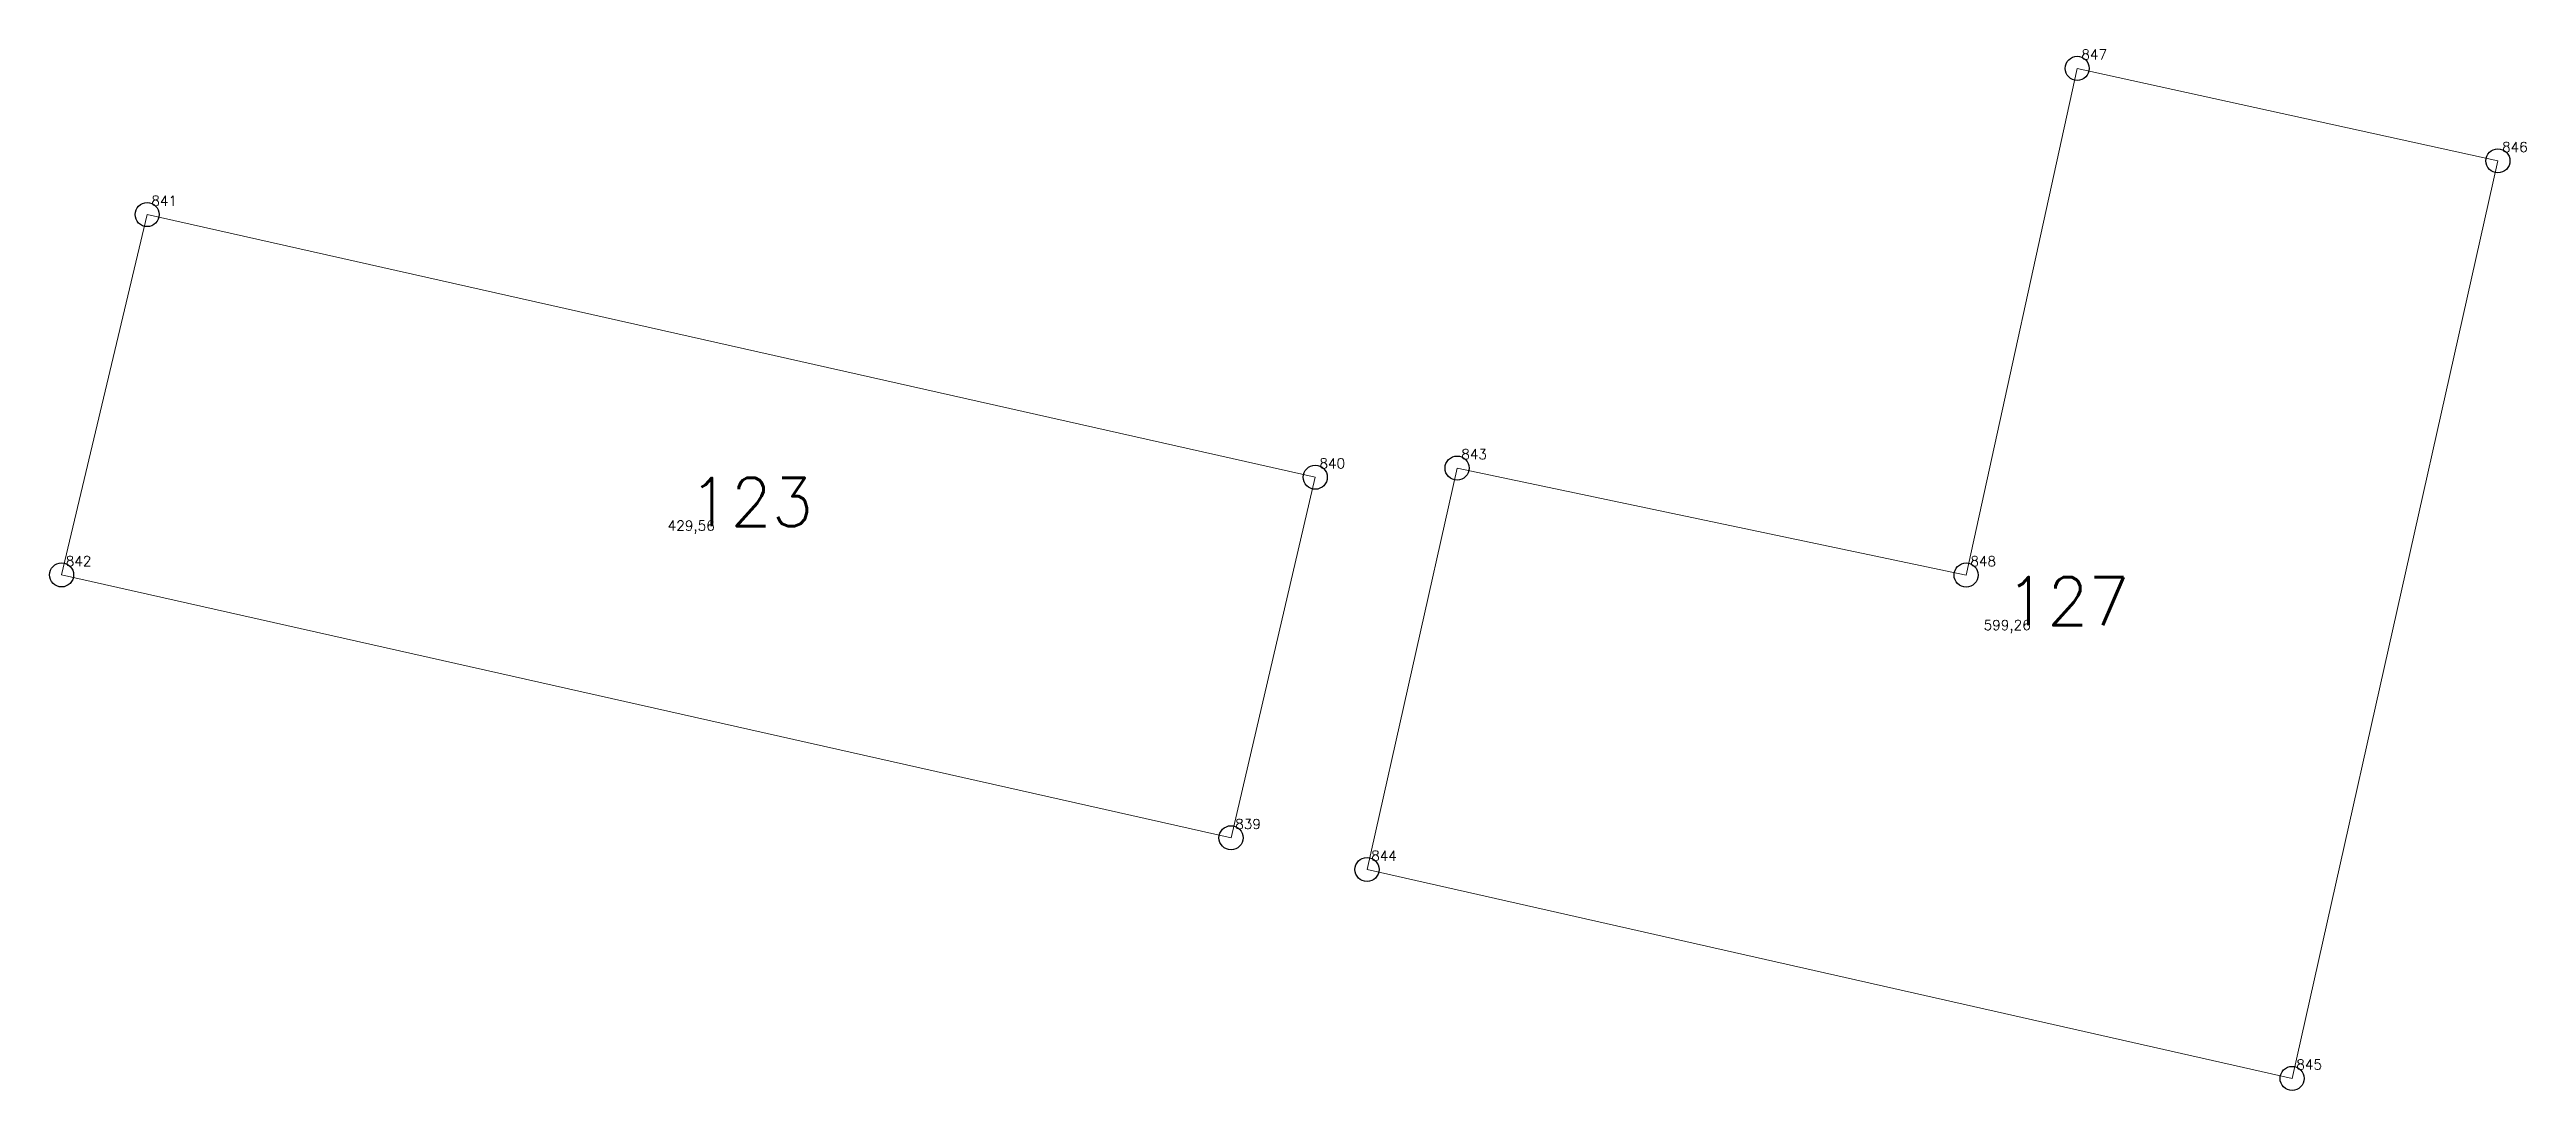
# Model space of a CAD drawing. Extents: x 1390459 to 1399082, y 355064 to 360767.
# Drawn here: x 1394316 to 1394393.1, y 360632.5 to 360664.9 of the extents above; entities that cross this region are included whole.
import ezdxf

# ---------------------------------------------------------------- set-up
doc = ezdxf.new("R2010")
doc.units = 0
doc.header["$PDMODE"] = 33
doc.header["$PDSIZE"] = 0.75
doc.layers.add('9 - ценная историческая застройка советский период', color=7, linetype='Continuous')
doc.layers.add('OKN_VALUED_LABELS', color=1, linetype='Continuous')
doc.styles.get("Standard").update_dxf_attribs({"font": 'simplex.shx'})

msp = doc.modelspace()

# ---------------------------------------------------------------- texts
at = {"layer": '9 - ценная историческая застройка советский период', "color": 7}
for s, p in [('847', (1394379.2, 360664.63)), ('846', (1394392.294, 360661.751)), ('841', (1394319.132, 360660.079)), ('843', (1394359.901, 360652.189)), ('840', (1394355.487, 360651.905)), ('429,56', (1394335.203, 360649.968)), ('842', (1394316.468, 360648.866)), ('848', (1394375.744, 360648.861)), ('599,26', (1394376.16, 360646.876)), ('839', (1394352.865, 360640.683)), ('844', (1394357.097, 360639.697)), ('845', (1394385.889, 360633.195))]:
    msp.add_text(s, height=0.3111, dxfattribs=at).set_placement(p)
at = {"layer": 'OKN_VALUED_LABELS'}
for s, p in [('123', (1394335.87, 360650.111)), ('127', (1394376.85, 360647.024))]:
    msp.add_text(s, height=1.5, dxfattribs=at).set_placement(p)

# ---------------------------------------------------------------- linework, layer by layer
at = {"layer": '9 - ценная историческая застройка советский период', "color": 7, "lineweight": 20}
for points in [[(1394359.772, 360651.915), (1394375.614, 360648.587), (1394379.071, 360664.355), (1394392.165, 360661.477), (1394385.76, 360632.921), (1394356.968, 360639.423), (1394359.772, 360651.915)], [(1394352.736, 360640.409), (1394316.339, 360648.592), (1394319.002, 360659.805), (1394355.358, 360651.631), (1394352.736, 360640.409)]]:
    msp.add_lwpolyline(points, close=True, dxfattribs=at)
at = {"layer": '9 - ценная историческая застройка советский период'}
for p in [(1394379.071, 360664.355), (1394392.165, 360661.477), (1394319.002, 360659.805), (1394355.358, 360651.631), (1394359.772, 360651.915), (1394316.339, 360648.592), (1394375.614, 360648.587), (1394352.736, 360640.409), (1394356.968, 360639.423), (1394385.76, 360632.921)]:
    msp.add_point(p, dxfattribs=at)

msp.set_redraw_order([(e.dxf.handle, doc.entitydb.next_handle()) for e in msp.query("TEXT MTEXT ATTDEF DIMENSION ARC_DIMENSION")])  # texts and dimensions are drawn at this point

doc.saveas('drawing.dxf')
